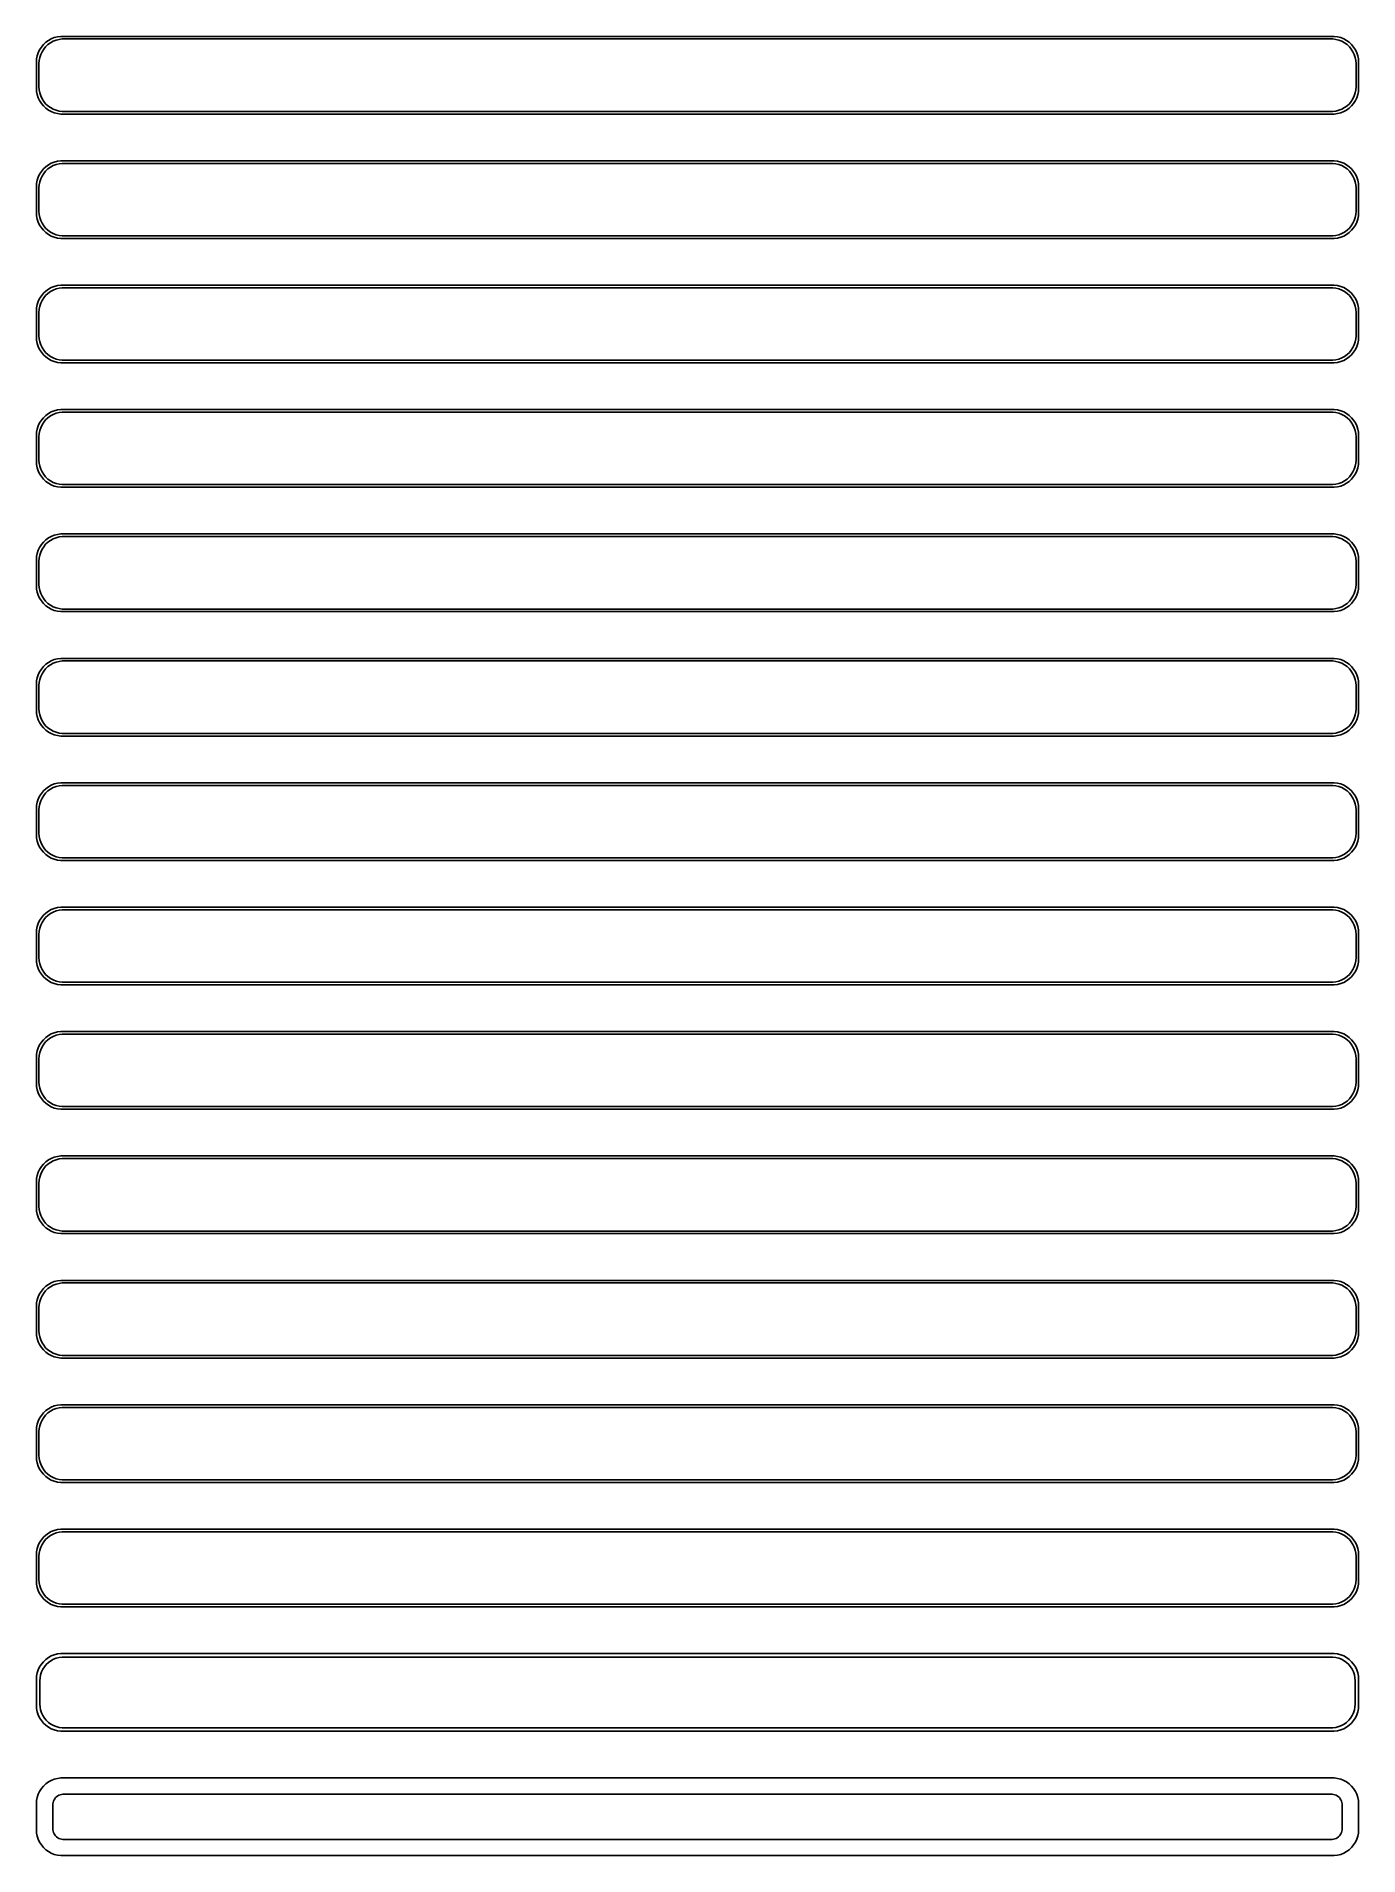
# Model space of a CAD drawing. Header units: metres. Extents: x -128 to 128, y 353 to 703.
import ezdxf

# ---------------------------------------------------------------- set-up
doc = ezdxf.new("R2010")
doc.units = ezdxf.units.M

msp = doc.modelspace()

# ---------------------------------------------------------------- linework, layer by layer
for p, q in [((-125.687, 702.353), (-126.145, 701.923)), ((-125.179, 702.722), (-125.687, 702.353)), ((-125.278, 701.91), (-124.795, 702.261)), ((-124.629, 703.024), (-125.179, 702.722)), ((-124.795, 702.261), (-124.272, 702.548)), ((-124.045, 703.255), (-124.629, 703.024)), ((-124.272, 702.548), (-123.718, 702.768)), ((-123.437, 703.411), (-124.045, 703.255)), ((-123.718, 702.768), (-123.14, 702.916)), ((-122.814, 703.49), (-123.437, 703.411)), ((-123.14, 702.916), (-122.548, 702.991)), ((122.814, 703.49), (-122.814, 703.49)), ((-122.548, 702.991), (122.548, 702.991)), ((122.548, 702.991), (123.14, 702.916)), ((123.437, 703.411), (122.814, 703.49)), ((123.14, 702.916), (123.718, 702.768)), ((124.045, 703.255), (123.437, 703.411)), ((123.718, 702.768), (124.272, 702.548)), ((124.629, 703.024), (124.045, 703.255)), ((124.272, 702.548), (124.795, 702.261)), ((125.179, 702.722), (124.629, 703.024)), ((124.795, 702.261), (125.278, 701.91)), ((125.687, 702.353), (125.179, 702.722)), ((126.145, 701.923), (125.687, 702.353)), ((-127.461, 699.127), (-127.5, 698.5)), ((-127.5, 698.5), (-127.5, 693.5)), ((-127.343, 699.743), (-127.461, 699.127)), ((-127.149, 700.341), (-127.343, 699.743)), ((-126.882, 700.909), (-127.149, 700.341)), ((-127, 698.25), (-126.963, 698.845)), ((-126.963, 698.845), (-126.851, 699.431)), ((-126.545, 701.439), (-126.882, 700.909)), ((-126.851, 699.431), (-126.666, 699.999)), ((-126.666, 699.999), (-126.412, 700.538)), ((-126.145, 701.923), (-126.545, 701.439)), ((-126.412, 700.538), (-126.093, 701.042)), ((-126.093, 701.042), (-125.713, 701.502)), ((-125.713, 701.502), (-125.278, 701.91)), ((125.278, 701.91), (125.713, 701.502)), ((125.713, 701.502), (126.093, 701.042)), ((126.093, 701.042), (126.412, 700.538)), ((126.545, 701.439), (126.145, 701.923)), ((126.412, 700.538), (126.666, 699.999)), ((126.882, 700.909), (126.545, 701.439)), ((126.666, 699.999), (126.851, 699.431)), ((126.851, 699.431), (126.963, 698.845)), ((127.149, 700.341), (126.882, 700.909)), ((126.963, 698.845), (127, 698.25)), ((127.343, 699.743), (127.149, 700.341)), ((127.461, 699.127), (127.343, 699.743)), ((127.5, 698.5), (127.461, 699.127)), ((127.5, 693.5), (127.5, 698.5)), ((-127, 693.75), (-127, 698.25)), ((127, 698.25), (127, 693.75)), ((-127.5, 693.5), (-127.461, 692.873)), ((-127.461, 692.873), (-127.343, 692.257)), ((-127.343, 692.257), (-127.149, 691.659)), ((-127.149, 691.659), (-126.882, 691.091)), ((-126.963, 693.155), (-127, 693.75)), ((-126.851, 692.569), (-126.963, 693.155)), ((-126.666, 692.001), (-126.851, 692.569)), ((-126.412, 691.462), (-126.666, 692.001)), ((-126.093, 690.958), (-126.412, 691.462)), ((126.412, 691.462), (126.093, 690.958)), ((126.666, 692.001), (126.412, 691.462)), ((126.851, 692.569), (126.666, 692.001)), ((126.963, 693.155), (126.851, 692.569)), ((126.882, 691.091), (127.149, 691.659)), ((127, 693.75), (126.963, 693.155)), ((127.149, 691.659), (127.343, 692.257)), ((127.343, 692.257), (127.461, 692.873)), ((127.461, 692.873), (127.5, 693.5)), ((-126.882, 691.091), (-126.545, 690.561)), ((-126.545, 690.561), (-126.145, 690.077)), ((-126.145, 690.077), (-125.687, 689.647)), ((-125.713, 690.498), (-126.093, 690.958)), ((-125.278, 690.09), (-125.713, 690.498)), ((-125.687, 689.647), (-125.179, 689.278)), ((-124.795, 689.739), (-125.278, 690.09)), ((-125.179, 689.278), (-124.629, 688.976)), ((-124.272, 689.452), (-124.795, 689.739)), ((-124.629, 688.976), (-124.045, 688.745)), ((-123.718, 689.232), (-124.272, 689.452)), ((-124.045, 688.745), (-123.437, 688.589)), ((-123.14, 689.084), (-123.718, 689.232)), ((-123.437, 688.589), (-122.814, 688.51)), ((-122.548, 689.009), (-123.14, 689.084)), ((-122.814, 688.51), (122.814, 688.51)), ((122.548, 689.009), (-122.548, 689.009)), ((123.14, 689.084), (122.548, 689.009)), ((122.814, 688.51), (123.437, 688.589)), ((123.718, 689.232), (123.14, 689.084)), ((123.437, 688.589), (124.045, 688.745)), ((124.272, 689.452), (123.718, 689.232)), ((124.045, 688.745), (124.629, 688.976)), ((124.795, 689.739), (124.272, 689.452)), ((124.629, 688.976), (125.179, 689.278)), ((125.278, 690.09), (124.795, 689.739)), ((125.179, 689.278), (125.687, 689.647)), ((125.713, 690.498), (125.278, 690.09)), ((125.687, 689.647), (126.145, 690.077)), ((126.093, 690.958), (125.713, 690.498)), ((126.145, 690.077), (126.545, 690.561)), ((126.545, 690.561), (126.882, 691.091)), ((-126.545, 677.439), (-126.882, 676.909)), ((-126.145, 677.923), (-126.545, 677.439)), ((-125.687, 678.353), (-126.145, 677.923)), ((-126.093, 677.042), (-125.713, 677.502)), ((-125.713, 677.502), (-125.278, 677.91)), ((-125.179, 678.722), (-125.687, 678.353)), ((-125.278, 677.91), (-124.795, 678.261)), ((-124.629, 679.024), (-125.179, 678.722)), ((-124.795, 678.261), (-124.272, 678.548)), ((-124.045, 679.255), (-124.629, 679.024)), ((-124.272, 678.548), (-123.718, 678.768)), ((-123.437, 679.411), (-124.045, 679.255)), ((-123.718, 678.768), (-123.14, 678.916)), ((-122.814, 679.49), (-123.437, 679.411)), ((-123.14, 678.916), (-122.548, 678.991)), ((122.814, 679.49), (-122.814, 679.49)), ((-122.548, 678.991), (122.548, 678.991)), ((122.548, 678.991), (123.14, 678.916)), ((123.437, 679.411), (122.814, 679.49)), ((123.14, 678.916), (123.718, 678.768)), ((124.045, 679.255), (123.437, 679.411)), ((123.718, 678.768), (124.272, 678.548)), ((124.629, 679.024), (124.045, 679.255)), ((124.272, 678.548), (124.795, 678.261)), ((125.179, 678.722), (124.629, 679.024)), ((124.795, 678.261), (125.278, 677.91)), ((125.687, 678.353), (125.179, 678.722)), ((125.278, 677.91), (125.713, 677.502)), ((126.145, 677.923), (125.687, 678.353)), ((125.713, 677.502), (126.093, 677.042)), ((126.545, 677.439), (126.145, 677.923)), ((126.882, 676.909), (126.545, 677.439)), ((-127.461, 675.127), (-127.5, 674.5)), ((-127.5, 674.5), (-127.5, 669.5)), ((-127.343, 675.743), (-127.461, 675.127)), ((-127.149, 676.341), (-127.343, 675.743)), ((-126.882, 676.909), (-127.149, 676.341)), ((-127, 674.25), (-126.963, 674.845)), ((-127, 669.75), (-127, 674.25)), ((-126.963, 674.845), (-126.851, 675.431)), ((-126.851, 675.431), (-126.666, 675.999)), ((-126.666, 675.999), (-126.412, 676.538)), ((-126.412, 676.538), (-126.093, 677.042)), ((126.093, 677.042), (126.412, 676.538)), ((126.412, 676.538), (126.666, 675.999)), ((126.666, 675.999), (126.851, 675.431)), ((126.851, 675.431), (126.963, 674.845)), ((127.149, 676.341), (126.882, 676.909)), ((126.963, 674.845), (127, 674.25)), ((127, 674.25), (127, 669.75)), ((127.343, 675.743), (127.149, 676.341)), ((127.461, 675.127), (127.343, 675.743)), ((127.5, 674.5), (127.461, 675.127)), ((127.5, 669.5), (127.5, 674.5)), ((-127.5, 669.5), (-127.461, 668.873)), ((-127.461, 668.873), (-127.343, 668.257)), ((-127.343, 668.257), (-127.149, 667.659)), ((-127.149, 667.659), (-126.882, 667.091)), ((-126.963, 669.155), (-127, 669.75)), ((-126.851, 668.569), (-126.963, 669.155)), ((-126.882, 667.091), (-126.545, 666.561)), ((-126.666, 668.001), (-126.851, 668.569)), ((-126.412, 667.462), (-126.666, 668.001)), ((-126.093, 666.958), (-126.412, 667.462)), ((-125.713, 666.498), (-126.093, 666.958)), ((126.093, 666.958), (125.713, 666.498)), ((126.412, 667.462), (126.093, 666.958)), ((126.666, 668.001), (126.412, 667.462)), ((126.545, 666.561), (126.882, 667.091)), ((126.851, 668.569), (126.666, 668.001)), ((126.963, 669.155), (126.851, 668.569)), ((126.882, 667.091), (127.149, 667.659)), ((127, 669.75), (126.963, 669.155)), ((127.149, 667.659), (127.343, 668.257)), ((127.343, 668.257), (127.461, 668.873)), ((127.461, 668.873), (127.5, 669.5)), ((-126.545, 666.561), (-126.145, 666.077)), ((-126.145, 666.077), (-125.687, 665.647)), ((-125.278, 666.09), (-125.713, 666.498)), ((-125.687, 665.647), (-125.179, 665.278)), ((-124.795, 665.739), (-125.278, 666.09)), ((-125.179, 665.278), (-124.629, 664.976)), ((-124.272, 665.452), (-124.795, 665.739)), ((-124.629, 664.976), (-124.045, 664.745)), ((-123.718, 665.232), (-124.272, 665.452)), ((-124.045, 664.745), (-123.437, 664.589)), ((-123.14, 665.084), (-123.718, 665.232)), ((-123.437, 664.589), (-122.814, 664.51)), ((-122.548, 665.009), (-123.14, 665.084)), ((-122.814, 664.51), (122.814, 664.51)), ((122.548, 665.009), (-122.548, 665.009)), ((123.14, 665.084), (122.548, 665.009)), ((122.814, 664.51), (123.437, 664.589)), ((123.718, 665.232), (123.14, 665.084)), ((123.437, 664.589), (124.045, 664.745)), ((124.272, 665.452), (123.718, 665.232)), ((124.045, 664.745), (124.629, 664.976)), ((124.795, 665.739), (124.272, 665.452)), ((124.629, 664.976), (125.179, 665.278)), ((125.278, 666.09), (124.795, 665.739)), ((125.179, 665.278), (125.687, 665.647)), ((125.713, 666.498), (125.278, 666.09)), ((125.687, 665.647), (126.145, 666.077)), ((126.145, 666.077), (126.545, 666.561)), ((-126.882, 652.909), (-127.149, 652.341)), ((-126.545, 653.439), (-126.882, 652.909)), ((-126.145, 653.923), (-126.545, 653.439)), ((-126.412, 652.538), (-126.093, 653.042)), ((-125.687, 654.353), (-126.145, 653.923)), ((-126.093, 653.042), (-125.713, 653.502)), ((-125.713, 653.502), (-125.278, 653.91)), ((-125.179, 654.722), (-125.687, 654.353)), ((-125.278, 653.91), (-124.795, 654.261)), ((-124.629, 655.024), (-125.179, 654.722)), ((-124.795, 654.261), (-124.272, 654.548)), ((-124.045, 655.255), (-124.629, 655.024)), ((-124.272, 654.548), (-123.718, 654.768)), ((-123.437, 655.411), (-124.045, 655.255)), ((-123.718, 654.768), (-123.14, 654.916)), ((-122.814, 655.49), (-123.437, 655.411)), ((-123.14, 654.916), (-122.548, 654.991)), ((122.814, 655.49), (-122.814, 655.49)), ((-122.548, 654.991), (122.548, 654.991)), ((122.548, 654.991), (123.14, 654.916)), ((123.437, 655.411), (122.814, 655.49)), ((123.14, 654.916), (123.718, 654.768)), ((124.045, 655.255), (123.437, 655.411)), ((123.718, 654.768), (124.272, 654.548)), ((124.629, 655.024), (124.045, 655.255)), ((124.272, 654.548), (124.795, 654.261)), ((125.179, 654.722), (124.629, 655.024)), ((124.795, 654.261), (125.278, 653.91)), ((125.687, 654.353), (125.179, 654.722)), ((125.278, 653.91), (125.713, 653.502)), ((126.145, 653.923), (125.687, 654.353)), ((125.713, 653.502), (126.093, 653.042)), ((126.093, 653.042), (126.412, 652.538)), ((126.545, 653.439), (126.145, 653.923)), ((126.882, 652.909), (126.545, 653.439)), ((127.149, 652.341), (126.882, 652.909)), ((-127.461, 651.127), (-127.5, 650.5)), ((-127.5, 650.5), (-127.5, 645.5)), ((-127.343, 651.743), (-127.461, 651.127)), ((-127.149, 652.341), (-127.343, 651.743)), ((-127, 650.25), (-126.963, 650.845)), ((-127, 645.75), (-127, 650.25)), ((-126.963, 650.845), (-126.851, 651.431)), ((-126.851, 651.431), (-126.666, 651.999)), ((-126.666, 651.999), (-126.412, 652.538)), ((126.412, 652.538), (126.666, 651.999)), ((126.666, 651.999), (126.851, 651.431)), ((126.851, 651.431), (126.963, 650.845)), ((126.963, 650.845), (127, 650.25)), ((127, 650.25), (127, 645.75)), ((127.343, 651.743), (127.149, 652.341)), ((127.461, 651.127), (127.343, 651.743)), ((127.5, 650.5), (127.461, 651.127)), ((127.5, 645.5), (127.5, 650.5)), ((-127.5, 645.5), (-127.461, 644.873)), ((-127.461, 644.873), (-127.343, 644.257)), ((-127.343, 644.257), (-127.149, 643.659)), ((-127.149, 643.659), (-126.882, 643.091)), ((-126.963, 645.155), (-127, 645.75)), ((-126.851, 644.569), (-126.963, 645.155)), ((-126.882, 643.091), (-126.545, 642.561)), ((-126.666, 644.001), (-126.851, 644.569)), ((-126.412, 643.462), (-126.666, 644.001)), ((-126.545, 642.561), (-126.145, 642.077)), ((-126.093, 642.958), (-126.412, 643.462)), ((-125.713, 642.498), (-126.093, 642.958)), ((-125.278, 642.09), (-125.713, 642.498)), ((125.713, 642.498), (125.278, 642.09)), ((126.093, 642.958), (125.713, 642.498)), ((126.412, 643.462), (126.093, 642.958)), ((126.145, 642.077), (126.545, 642.561)), ((126.666, 644.001), (126.412, 643.462)), ((126.545, 642.561), (126.882, 643.091)), ((126.851, 644.569), (126.666, 644.001)), ((126.963, 645.155), (126.851, 644.569)), ((126.882, 643.091), (127.149, 643.659)), ((127, 645.75), (126.963, 645.155)), ((127.149, 643.659), (127.343, 644.257)), ((127.343, 644.257), (127.461, 644.873)), ((127.461, 644.873), (127.5, 645.5)), ((-126.145, 642.077), (-125.687, 641.647)), ((-125.687, 641.647), (-125.179, 641.278)), ((-124.795, 641.739), (-125.278, 642.09)), ((-125.179, 641.278), (-124.629, 640.976)), ((-124.272, 641.452), (-124.795, 641.739)), ((-124.629, 640.976), (-124.045, 640.745)), ((-123.718, 641.232), (-124.272, 641.452)), ((-124.045, 640.745), (-123.437, 640.589)), ((-123.14, 641.084), (-123.718, 641.232)), ((-123.437, 640.589), (-122.814, 640.51)), ((-122.548, 641.009), (-123.14, 641.084)), ((-122.814, 640.51), (122.814, 640.51)), ((122.548, 641.009), (-122.548, 641.009)), ((123.14, 641.084), (122.548, 641.009)), ((122.814, 640.51), (123.437, 640.589)), ((123.718, 641.232), (123.14, 641.084)), ((123.437, 640.589), (124.045, 640.745)), ((124.272, 641.452), (123.718, 641.232)), ((124.045, 640.745), (124.629, 640.976)), ((124.795, 641.739), (124.272, 641.452)), ((124.629, 640.976), (125.179, 641.278)), ((125.278, 642.09), (124.795, 641.739)), ((125.179, 641.278), (125.687, 641.647)), ((125.687, 641.647), (126.145, 642.077)), ((-127.149, 628.341), (-127.343, 627.743)), ((-126.882, 628.909), (-127.149, 628.341)), ((-126.545, 629.439), (-126.882, 628.909)), ((-126.666, 627.999), (-126.412, 628.538)), ((-126.145, 629.923), (-126.545, 629.439)), ((-126.412, 628.538), (-126.093, 629.042)), ((-125.687, 630.353), (-126.145, 629.923)), ((-126.093, 629.042), (-125.713, 629.502)), ((-125.713, 629.502), (-125.278, 629.91)), ((-125.179, 630.722), (-125.687, 630.353)), ((-125.278, 629.91), (-124.795, 630.261)), ((-124.629, 631.024), (-125.179, 630.722)), ((-124.795, 630.261), (-124.272, 630.548)), ((-124.045, 631.255), (-124.629, 631.024)), ((-124.272, 630.548), (-123.718, 630.768)), ((-123.437, 631.411), (-124.045, 631.255)), ((-123.718, 630.768), (-123.14, 630.916)), ((-122.814, 631.49), (-123.437, 631.411)), ((-123.14, 630.916), (-122.548, 630.991)), ((122.814, 631.49), (-122.814, 631.49)), ((-122.548, 630.991), (122.548, 630.991)), ((122.548, 630.991), (123.14, 630.916)), ((123.437, 631.411), (122.814, 631.49)), ((123.14, 630.916), (123.718, 630.768)), ((124.045, 631.255), (123.437, 631.411)), ((123.718, 630.768), (124.272, 630.548)), ((124.629, 631.024), (124.045, 631.255)), ((124.272, 630.548), (124.795, 630.261)), ((125.179, 630.722), (124.629, 631.024)), ((124.795, 630.261), (125.278, 629.91)), ((125.687, 630.353), (125.179, 630.722)), ((125.278, 629.91), (125.713, 629.502)), ((126.145, 629.923), (125.687, 630.353)), ((125.713, 629.502), (126.093, 629.042)), ((126.093, 629.042), (126.412, 628.538)), ((126.545, 629.439), (126.145, 629.923)), ((126.412, 628.538), (126.666, 627.999)), ((126.882, 628.909), (126.545, 629.439)), ((127.149, 628.341), (126.882, 628.909)), ((127.343, 627.743), (127.149, 628.341)), ((-127.461, 627.127), (-127.5, 626.5)), ((-127.5, 626.5), (-127.5, 621.5)), ((-127.343, 627.743), (-127.461, 627.127)), ((-127, 626.25), (-126.963, 626.845)), ((-127, 621.75), (-127, 626.25)), ((-126.963, 626.845), (-126.851, 627.431)), ((-126.851, 627.431), (-126.666, 627.999)), ((126.666, 627.999), (126.851, 627.431)), ((126.851, 627.431), (126.963, 626.845)), ((126.963, 626.845), (127, 626.25)), ((127, 626.25), (127, 621.75)), ((127.461, 627.127), (127.343, 627.743)), ((127.5, 626.5), (127.461, 627.127)), ((127.5, 621.5), (127.5, 626.5)), ((-127.5, 621.5), (-127.461, 620.873)), ((-126.963, 621.155), (-127, 621.75)), ((127, 621.75), (126.963, 621.155)), ((127.461, 620.873), (127.5, 621.5)), ((-127.461, 620.873), (-127.343, 620.257)), ((-127.343, 620.257), (-127.149, 619.659)), ((-127.149, 619.659), (-126.882, 619.091)), ((-126.851, 620.569), (-126.963, 621.155)), ((-126.882, 619.091), (-126.545, 618.561)), ((-126.666, 620.001), (-126.851, 620.569)), ((-126.412, 619.462), (-126.666, 620.001)), ((-126.545, 618.561), (-126.145, 618.077)), ((-126.093, 618.958), (-126.412, 619.462)), ((-126.145, 618.077), (-125.687, 617.647)), ((-125.713, 618.498), (-126.093, 618.958)), ((-125.278, 618.09), (-125.713, 618.498)), ((-124.795, 617.739), (-125.278, 618.09)), ((-124.272, 617.452), (-124.795, 617.739)), ((124.795, 617.739), (124.272, 617.452)), ((125.278, 618.09), (124.795, 617.739)), ((125.713, 618.498), (125.278, 618.09)), ((125.687, 617.647), (126.145, 618.077)), ((126.093, 618.958), (125.713, 618.498)), ((126.412, 619.462), (126.093, 618.958)), ((126.145, 618.077), (126.545, 618.561)), ((126.666, 620.001), (126.412, 619.462)), ((126.545, 618.561), (126.882, 619.091)), ((126.851, 620.569), (126.666, 620.001)), ((126.963, 621.155), (126.851, 620.569)), ((126.882, 619.091), (127.149, 619.659)), ((127.149, 619.659), (127.343, 620.257)), ((127.343, 620.257), (127.461, 620.873)), ((-125.687, 617.647), (-125.179, 617.278)), ((-125.179, 617.278), (-124.629, 616.976)), ((-124.629, 616.976), (-124.045, 616.745)), ((-123.718, 617.232), (-124.272, 617.452)), ((-124.045, 616.745), (-123.437, 616.589)), ((-123.14, 617.084), (-123.718, 617.232)), ((-123.437, 616.589), (-122.814, 616.51)), ((-122.548, 617.009), (-123.14, 617.084)), ((-122.814, 616.51), (122.814, 616.51)), ((122.548, 617.009), (-122.548, 617.009)), ((123.14, 617.084), (122.548, 617.009)), ((122.814, 616.51), (123.437, 616.589)), ((123.718, 617.232), (123.14, 617.084)), ((123.437, 616.589), (124.045, 616.745)), ((124.272, 617.452), (123.718, 617.232)), ((124.045, 616.745), (124.629, 616.976)), ((124.629, 616.976), (125.179, 617.278)), ((125.179, 617.278), (125.687, 617.647)), ((-124.045, 607.255), (-124.629, 607.024)), ((-123.437, 607.411), (-124.045, 607.255)), ((-122.814, 607.49), (-123.437, 607.411)), ((122.814, 607.49), (-122.814, 607.49)), ((123.437, 607.411), (122.814, 607.49)), ((124.045, 607.255), (123.437, 607.411)), ((124.629, 607.024), (124.045, 607.255)), ((-127.343, 603.743), (-127.461, 603.127)), ((-127.149, 604.341), (-127.343, 603.743)), ((-126.882, 604.909), (-127.149, 604.341)), ((-126.545, 605.439), (-126.882, 604.909)), ((-126.851, 603.431), (-126.666, 603.999)), ((-126.666, 603.999), (-126.412, 604.538)), ((-126.145, 605.923), (-126.545, 605.439)), ((-126.412, 604.538), (-126.093, 605.042)), ((-125.687, 606.353), (-126.145, 605.923)), ((-126.093, 605.042), (-125.713, 605.502)), ((-125.713, 605.502), (-125.278, 605.91)), ((-125.179, 606.722), (-125.687, 606.353)), ((-125.278, 605.91), (-124.795, 606.261)), ((-124.629, 607.024), (-125.179, 606.722)), ((-124.795, 606.261), (-124.272, 606.548)), ((-124.272, 606.548), (-123.718, 606.768)), ((-123.718, 606.768), (-123.14, 606.916)), ((-123.14, 606.916), (-122.548, 606.991)), ((-122.548, 606.991), (122.548, 606.991)), ((122.548, 606.991), (123.14, 606.916)), ((123.14, 606.916), (123.718, 606.768)), ((123.718, 606.768), (124.272, 606.548)), ((124.272, 606.548), (124.795, 606.261)), ((125.179, 606.722), (124.629, 607.024)), ((124.795, 606.261), (125.278, 605.91)), ((125.687, 606.353), (125.179, 606.722)), ((125.278, 605.91), (125.713, 605.502)), ((126.145, 605.923), (125.687, 606.353)), ((125.713, 605.502), (126.093, 605.042)), ((126.093, 605.042), (126.412, 604.538)), ((126.545, 605.439), (126.145, 605.923)), ((126.412, 604.538), (126.666, 603.999)), ((126.882, 604.909), (126.545, 605.439)), ((126.666, 603.999), (126.851, 603.431)), ((127.149, 604.341), (126.882, 604.909)), ((127.343, 603.743), (127.149, 604.341)), ((127.461, 603.127), (127.343, 603.743)), ((-127.461, 603.127), (-127.5, 602.5)), ((-127.5, 602.5), (-127.5, 597.5)), ((-127, 602.25), (-126.963, 602.845)), ((-127, 597.75), (-127, 602.25)), ((-126.963, 602.845), (-126.851, 603.431)), ((126.851, 603.431), (126.963, 602.845)), ((126.963, 602.845), (127, 602.25)), ((127, 602.25), (127, 597.75)), ((127.5, 602.5), (127.461, 603.127)), ((127.5, 597.5), (127.5, 602.5)), ((-127.5, 597.5), (-127.461, 596.873)), ((-127.461, 596.873), (-127.343, 596.257)), ((-126.963, 597.155), (-127, 597.75)), ((-126.851, 596.569), (-126.963, 597.155)), ((126.963, 597.155), (126.851, 596.569)), ((127, 597.75), (126.963, 597.155)), ((127.343, 596.257), (127.461, 596.873)), ((127.461, 596.873), (127.5, 597.5)), ((-127.343, 596.257), (-127.149, 595.659)), ((-127.149, 595.659), (-126.882, 595.091)), ((-126.882, 595.091), (-126.545, 594.561)), ((-126.666, 596.001), (-126.851, 596.569)), ((-126.412, 595.462), (-126.666, 596.001)), ((-126.545, 594.561), (-126.145, 594.077)), ((-126.093, 594.958), (-126.412, 595.462)), ((-126.145, 594.077), (-125.687, 593.647)), ((-125.713, 594.498), (-126.093, 594.958)), ((-125.278, 594.09), (-125.713, 594.498)), ((-125.687, 593.647), (-125.179, 593.278)), ((-124.795, 593.739), (-125.278, 594.09)), ((-125.179, 593.278), (-124.629, 592.976)), ((-124.272, 593.452), (-124.795, 593.739)), ((-123.718, 593.232), (-124.272, 593.452)), ((-123.14, 593.084), (-123.718, 593.232)), ((123.718, 593.232), (123.14, 593.084)), ((124.272, 593.452), (123.718, 593.232)), ((124.795, 593.739), (124.272, 593.452)), ((124.629, 592.976), (125.179, 593.278)), ((125.278, 594.09), (124.795, 593.739)), ((125.179, 593.278), (125.687, 593.647)), ((125.713, 594.498), (125.278, 594.09)), ((125.687, 593.647), (126.145, 594.077)), ((126.093, 594.958), (125.713, 594.498)), ((126.412, 595.462), (126.093, 594.958)), ((126.145, 594.077), (126.545, 594.561)), ((126.666, 596.001), (126.412, 595.462)), ((126.545, 594.561), (126.882, 595.091)), ((126.851, 596.569), (126.666, 596.001)), ((126.882, 595.091), (127.149, 595.659)), ((127.149, 595.659), (127.343, 596.257)), ((-124.629, 592.976), (-124.045, 592.745)), ((-124.045, 592.745), (-123.437, 592.589)), ((-123.437, 592.589), (-122.814, 592.51)), ((-122.548, 593.009), (-123.14, 593.084)), ((-122.814, 592.51), (122.814, 592.51)), ((122.548, 593.009), (-122.548, 593.009)), ((123.14, 593.084), (122.548, 593.009)), ((122.814, 592.51), (123.437, 592.589)), ((123.437, 592.589), (124.045, 592.745)), ((124.045, 592.745), (124.629, 592.976)), ((-125.179, 582.722), (-125.687, 582.353)), ((-124.629, 583.024), (-125.179, 582.722)), ((-124.045, 583.255), (-124.629, 583.024)), ((-124.272, 582.548), (-123.718, 582.768)), ((-123.437, 583.411), (-124.045, 583.255)), ((-123.718, 582.768), (-123.14, 582.916)), ((-122.814, 583.49), (-123.437, 583.411)), ((-123.14, 582.916), (-122.548, 582.991)), ((122.814, 583.49), (-122.814, 583.49)), ((-122.548, 582.991), (122.548, 582.991)), ((122.548, 582.991), (123.14, 582.916)), ((123.437, 583.411), (122.814, 583.49)), ((123.14, 582.916), (123.718, 582.768)), ((124.045, 583.255), (123.437, 583.411)), ((123.718, 582.768), (124.272, 582.548)), ((124.629, 583.024), (124.045, 583.255)), ((125.179, 582.722), (124.629, 583.024)), ((125.687, 582.353), (125.179, 582.722)), ((-127.461, 579.127), (-127.5, 578.5)), ((-127.343, 579.743), (-127.461, 579.127)), ((-127.149, 580.341), (-127.343, 579.743)), ((-126.882, 580.909), (-127.149, 580.341)), ((-126.963, 578.845), (-126.851, 579.431)), ((-126.545, 581.439), (-126.882, 580.909)), ((-126.851, 579.431), (-126.666, 579.999)), ((-126.666, 579.999), (-126.412, 580.538)), ((-126.145, 581.923), (-126.545, 581.439)), ((-126.412, 580.538), (-126.093, 581.042)), ((-125.687, 582.353), (-126.145, 581.923)), ((-126.093, 581.042), (-125.713, 581.502)), ((-125.713, 581.502), (-125.278, 581.91)), ((-125.278, 581.91), (-124.795, 582.261)), ((-124.795, 582.261), (-124.272, 582.548)), ((124.272, 582.548), (124.795, 582.261)), ((124.795, 582.261), (125.278, 581.91)), ((125.278, 581.91), (125.713, 581.502)), ((126.145, 581.923), (125.687, 582.353)), ((125.713, 581.502), (126.093, 581.042)), ((126.093, 581.042), (126.412, 580.538)), ((126.545, 581.439), (126.145, 581.923)), ((126.412, 580.538), (126.666, 579.999)), ((126.882, 580.909), (126.545, 581.439)), ((126.666, 579.999), (126.851, 579.431)), ((126.851, 579.431), (126.963, 578.845)), ((127.149, 580.341), (126.882, 580.909)), ((127.343, 579.743), (127.149, 580.341)), ((127.461, 579.127), (127.343, 579.743)), ((127.5, 578.5), (127.461, 579.127)), ((-127.5, 578.5), (-127.5, 573.5)), ((-127, 578.25), (-126.963, 578.845)), ((-127, 573.75), (-127, 578.25)), ((126.963, 578.845), (127, 578.25)), ((127, 578.25), (127, 573.75)), ((127.5, 573.5), (127.5, 578.5)), ((-127.5, 573.5), (-127.461, 572.873)), ((-127.461, 572.873), (-127.343, 572.257)), ((-127.343, 572.257), (-127.149, 571.659)), ((-126.963, 573.155), (-127, 573.75)), ((-126.851, 572.569), (-126.963, 573.155)), ((-126.666, 572.001), (-126.851, 572.569)), ((126.851, 572.569), (126.666, 572.001)), ((126.963, 573.155), (126.851, 572.569)), ((127, 573.75), (126.963, 573.155)), ((127.149, 571.659), (127.343, 572.257)), ((127.343, 572.257), (127.461, 572.873)), ((127.461, 572.873), (127.5, 573.5)), ((-127.149, 571.659), (-126.882, 571.091)), ((-126.882, 571.091), (-126.545, 570.561)), ((-126.412, 571.462), (-126.666, 572.001)), ((-126.545, 570.561), (-126.145, 570.077)), ((-126.093, 570.958), (-126.412, 571.462)), ((-126.145, 570.077), (-125.687, 569.647)), ((-125.713, 570.498), (-126.093, 570.958)), ((-125.278, 570.09), (-125.713, 570.498)), ((-125.687, 569.647), (-125.179, 569.278)), ((-124.795, 569.739), (-125.278, 570.09)), ((-125.179, 569.278), (-124.629, 568.976)), ((-124.272, 569.452), (-124.795, 569.739)), ((-124.629, 568.976), (-124.045, 568.745)), ((-123.718, 569.232), (-124.272, 569.452)), ((-124.045, 568.745), (-123.437, 568.589)), ((-123.14, 569.084), (-123.718, 569.232)), ((-123.437, 568.589), (-122.814, 568.51)), ((-122.548, 569.009), (-123.14, 569.084)), ((122.548, 569.009), (-122.548, 569.009)), ((123.14, 569.084), (122.548, 569.009)), ((122.814, 568.51), (123.437, 568.589)), ((123.718, 569.232), (123.14, 569.084)), ((123.437, 568.589), (124.045, 568.745)), ((124.272, 569.452), (123.718, 569.232)), ((124.045, 568.745), (124.629, 568.976)), ((124.795, 569.739), (124.272, 569.452)), ((124.629, 568.976), (125.179, 569.278)), ((125.278, 570.09), (124.795, 569.739)), ((125.179, 569.278), (125.687, 569.647)), ((125.713, 570.498), (125.278, 570.09)), ((125.687, 569.647), (126.145, 570.077)), ((126.093, 570.958), (125.713, 570.498)), ((126.412, 571.462), (126.093, 570.958)), ((126.145, 570.077), (126.545, 570.561)), ((126.666, 572.001), (126.412, 571.462)), ((126.545, 570.561), (126.882, 571.091)), ((126.882, 571.091), (127.149, 571.659)), ((-122.814, 568.51), (122.814, 568.51)), ((-125.687, 558.353), (-126.145, 557.923)), ((-125.179, 558.722), (-125.687, 558.353)), ((-125.278, 557.91), (-124.795, 558.261)), ((-124.629, 559.024), (-125.179, 558.722)), ((-124.795, 558.261), (-124.272, 558.548)), ((-124.045, 559.255), (-124.629, 559.024)), ((-124.272, 558.548), (-123.718, 558.768)), ((-123.437, 559.411), (-124.045, 559.255)), ((-123.718, 558.768), (-123.14, 558.916)), ((-122.814, 559.49), (-123.437, 559.411)), ((-123.14, 558.916), (-122.548, 558.991)), ((122.814, 559.49), (-122.814, 559.49)), ((-122.548, 558.991), (122.548, 558.991)), ((122.548, 558.991), (123.14, 558.916)), ((123.437, 559.411), (122.814, 559.49)), ((123.14, 558.916), (123.718, 558.768)), ((124.045, 559.255), (123.437, 559.411)), ((123.718, 558.768), (124.272, 558.548)), ((124.629, 559.024), (124.045, 559.255)), ((124.272, 558.548), (124.795, 558.261)), ((125.179, 558.722), (124.629, 559.024)), ((124.795, 558.261), (125.278, 557.91)), ((125.687, 558.353), (125.179, 558.722)), ((126.145, 557.923), (125.687, 558.353)), ((-127.461, 555.127), (-127.5, 554.5)), ((-127.343, 555.743), (-127.461, 555.127)), ((-127.149, 556.341), (-127.343, 555.743)), ((-126.882, 556.909), (-127.149, 556.341)), ((-127, 554.25), (-126.963, 554.845)), ((-126.963, 554.845), (-126.851, 555.431)), ((-126.545, 557.439), (-126.882, 556.909)), ((-126.851, 555.431), (-126.666, 555.999)), ((-126.666, 555.999), (-126.412, 556.538)), ((-126.145, 557.923), (-126.545, 557.439)), ((-126.412, 556.538), (-126.093, 557.042)), ((-126.093, 557.042), (-125.713, 557.502)), ((-125.713, 557.502), (-125.278, 557.91)), ((125.278, 557.91), (125.713, 557.502)), ((125.713, 557.502), (126.093, 557.042)), ((126.093, 557.042), (126.412, 556.538)), ((126.545, 557.439), (126.145, 557.923)), ((126.412, 556.538), (126.666, 555.999)), ((126.882, 556.909), (126.545, 557.439)), ((126.666, 555.999), (126.851, 555.431)), ((126.851, 555.431), (126.963, 554.845)), ((127.149, 556.341), (126.882, 556.909)), ((126.963, 554.845), (127, 554.25)), ((127.343, 555.743), (127.149, 556.341)), ((127.461, 555.127), (127.343, 555.743)), ((127.5, 554.5), (127.461, 555.127)), ((-127.5, 554.5), (-127.5, 549.5)), ((-127, 549.75), (-127, 554.25)), ((127, 554.25), (127, 549.75)), ((127.5, 549.5), (127.5, 554.5)), ((-127.5, 549.5), (-127.461, 548.873)), ((-127.461, 548.873), (-127.343, 548.257)), ((-127.343, 548.257), (-127.149, 547.659)), ((-127.149, 547.659), (-126.882, 547.091)), ((-126.963, 549.155), (-127, 549.75)), ((-126.851, 548.569), (-126.963, 549.155)), ((-126.666, 548.001), (-126.851, 548.569)), ((-126.412, 547.462), (-126.666, 548.001)), ((126.666, 548.001), (126.412, 547.462)), ((126.851, 548.569), (126.666, 548.001)), ((126.963, 549.155), (126.851, 548.569)), ((126.882, 547.091), (127.149, 547.659)), ((127, 549.75), (126.963, 549.155)), ((127.149, 547.659), (127.343, 548.257)), ((127.343, 548.257), (127.461, 548.873)), ((127.461, 548.873), (127.5, 549.5)), ((-126.882, 547.091), (-126.545, 546.561)), ((-126.545, 546.561), (-126.145, 546.077)), ((-126.093, 546.958), (-126.412, 547.462)), ((-126.145, 546.077), (-125.687, 545.647)), ((-125.713, 546.498), (-126.093, 546.958)), ((-125.278, 546.09), (-125.713, 546.498)), ((-125.687, 545.647), (-125.179, 545.278)), ((-124.795, 545.739), (-125.278, 546.09)), ((-125.179, 545.278), (-124.629, 544.976)), ((-124.272, 545.452), (-124.795, 545.739)), ((-124.629, 544.976), (-124.045, 544.745)), ((-123.718, 545.232), (-124.272, 545.452)), ((-124.045, 544.745), (-123.437, 544.589)), ((-123.14, 545.084), (-123.718, 545.232)), ((-123.437, 544.589), (-122.814, 544.51)), ((-122.548, 545.009), (-123.14, 545.084)), ((-122.814, 544.51), (122.814, 544.51)), ((122.548, 545.009), (-122.548, 545.009)), ((123.14, 545.084), (122.548, 545.009)), ((122.814, 544.51), (123.437, 544.589)), ((123.718, 545.232), (123.14, 545.084)), ((123.437, 544.589), (124.045, 544.745)), ((124.272, 545.452), (123.718, 545.232)), ((124.045, 544.745), (124.629, 544.976)), ((124.795, 545.739), (124.272, 545.452)), ((124.629, 544.976), (125.179, 545.278)), ((125.278, 546.09), (124.795, 545.739)), ((125.179, 545.278), (125.687, 545.647)), ((125.713, 546.498), (125.278, 546.09)), ((125.687, 545.647), (126.145, 546.077)), ((126.093, 546.958), (125.713, 546.498)), ((126.412, 547.462), (126.093, 546.958)), ((126.145, 546.077), (126.545, 546.561)), ((126.545, 546.561), (126.882, 547.091)), ((-126.145, 533.923), (-126.545, 533.439)), ((-125.687, 534.353), (-126.145, 533.923)), ((-126.093, 533.042), (-125.713, 533.502)), ((-125.713, 533.502), (-125.278, 533.91)), ((-125.179, 534.722), (-125.687, 534.353)), ((-125.278, 533.91), (-124.795, 534.261)), ((-124.629, 535.024), (-125.179, 534.722)), ((-124.795, 534.261), (-124.272, 534.548)), ((-124.045, 535.255), (-124.629, 535.024)), ((-124.272, 534.548), (-123.718, 534.768)), ((-123.437, 535.411), (-124.045, 535.255)), ((-123.718, 534.768), (-123.14, 534.916)), ((-122.814, 535.49), (-123.437, 535.411)), ((-123.14, 534.916), (-122.548, 534.991)), ((122.814, 535.49), (-122.814, 535.49)), ((-122.548, 534.991), (122.548, 534.991)), ((122.548, 534.991), (123.14, 534.916)), ((123.437, 535.411), (122.814, 535.49)), ((123.14, 534.916), (123.718, 534.768)), ((124.045, 535.255), (123.437, 535.411)), ((123.718, 534.768), (124.272, 534.548)), ((124.629, 535.024), (124.045, 535.255)), ((124.272, 534.548), (124.795, 534.261)), ((125.179, 534.722), (124.629, 535.024)), ((124.795, 534.261), (125.278, 533.91)), ((125.687, 534.353), (125.179, 534.722)), ((125.278, 533.91), (125.713, 533.502)), ((126.145, 533.923), (125.687, 534.353)), ((125.713, 533.502), (126.093, 533.042)), ((126.545, 533.439), (126.145, 533.923)), ((-127.461, 531.127), (-127.5, 530.5)), ((-127.5, 530.5), (-127.5, 525.5)), ((-127.343, 531.743), (-127.461, 531.127)), ((-127.149, 532.341), (-127.343, 531.743)), ((-126.882, 532.909), (-127.149, 532.341)), ((-127, 530.25), (-126.963, 530.845)), ((-127, 525.75), (-127, 530.25)), ((-126.963, 530.845), (-126.851, 531.431)), ((-126.545, 533.439), (-126.882, 532.909)), ((-126.851, 531.431), (-126.666, 531.999)), ((-126.666, 531.999), (-126.412, 532.538)), ((-126.412, 532.538), (-126.093, 533.042)), ((126.093, 533.042), (126.412, 532.538)), ((126.412, 532.538), (126.666, 531.999)), ((126.882, 532.909), (126.545, 533.439)), ((126.666, 531.999), (126.851, 531.431)), ((126.851, 531.431), (126.963, 530.845)), ((127.149, 532.341), (126.882, 532.909)), ((126.963, 530.845), (127, 530.25)), ((127, 530.25), (127, 525.75)), ((127.343, 531.743), (127.149, 532.341)), ((127.461, 531.127), (127.343, 531.743)), ((127.5, 530.5), (127.461, 531.127)), ((127.5, 525.5), (127.5, 530.5)), ((-127.5, 525.5), (-127.461, 524.873)), ((-127.461, 524.873), (-127.343, 524.257)), ((-127.343, 524.257), (-127.149, 523.659)), ((-127.149, 523.659), (-126.882, 523.091)), ((-126.963, 525.155), (-127, 525.75)), ((-126.851, 524.569), (-126.963, 525.155)), ((-126.882, 523.091), (-126.545, 522.561)), ((-126.666, 524.001), (-126.851, 524.569)), ((-126.412, 523.462), (-126.666, 524.001)), ((-126.093, 522.958), (-126.412, 523.462)), ((126.412, 523.462), (126.093, 522.958)), ((126.666, 524.001), (126.412, 523.462)), ((126.545, 522.561), (126.882, 523.091)), ((126.851, 524.569), (126.666, 524.001)), ((126.963, 525.155), (126.851, 524.569)), ((126.882, 523.091), (127.149, 523.659)), ((127, 525.75), (126.963, 525.155)), ((127.149, 523.659), (127.343, 524.257)), ((127.343, 524.257), (127.461, 524.873)), ((127.461, 524.873), (127.5, 525.5)), ((-126.545, 522.561), (-126.145, 522.077)), ((-126.145, 522.077), (-125.687, 521.647)), ((-125.713, 522.498), (-126.093, 522.958)), ((-125.278, 522.09), (-125.713, 522.498)), ((-125.687, 521.647), (-125.179, 521.278)), ((-124.795, 521.739), (-125.278, 522.09)), ((-125.179, 521.278), (-124.629, 520.976)), ((-124.272, 521.452), (-124.795, 521.739)), ((-124.629, 520.976), (-124.045, 520.745)), ((-123.718, 521.232), (-124.272, 521.452)), ((-124.045, 520.745), (-123.437, 520.589)), ((-123.14, 521.084), (-123.718, 521.232)), ((-123.437, 520.589), (-122.814, 520.51)), ((-122.548, 521.009), (-123.14, 521.084)), ((-122.814, 520.51), (122.814, 520.51)), ((122.548, 521.009), (-122.548, 521.009)), ((123.14, 521.084), (122.548, 521.009)), ((122.814, 520.51), (123.437, 520.589)), ((123.718, 521.232), (123.14, 521.084)), ((123.437, 520.589), (124.045, 520.745)), ((124.272, 521.452), (123.718, 521.232)), ((124.045, 520.745), (124.629, 520.976)), ((124.795, 521.739), (124.272, 521.452)), ((124.629, 520.976), (125.179, 521.278)), ((125.278, 522.09), (124.795, 521.739)), ((125.179, 521.278), (125.687, 521.647)), ((125.713, 522.498), (125.278, 522.09)), ((125.687, 521.647), (126.145, 522.077)), ((126.093, 522.958), (125.713, 522.498)), ((126.145, 522.077), (126.545, 522.561)), ((-126.545, 509.439), (-126.882, 508.909)), ((-126.145, 509.923), (-126.545, 509.439)), ((-126.412, 508.538), (-126.093, 509.042)), ((-125.687, 510.353), (-126.145, 509.923)), ((-126.093, 509.042), (-125.713, 509.502)), ((-125.713, 509.502), (-125.278, 509.91)), ((-125.179, 510.722), (-125.687, 510.353)), ((-125.278, 509.91), (-124.795, 510.261)), ((-124.629, 511.024), (-125.179, 510.722)), ((-124.795, 510.261), (-124.272, 510.548)), ((-124.045, 511.255), (-124.629, 511.024)), ((-124.272, 510.548), (-123.718, 510.768)), ((-123.437, 511.411), (-124.045, 511.255)), ((-123.718, 510.768), (-123.14, 510.916)), ((-122.814, 511.49), (-123.437, 511.411)), ((-123.14, 510.916), (-122.548, 510.991)), ((122.814, 511.49), (-122.814, 511.49)), ((-122.548, 510.991), (122.548, 510.991)), ((122.548, 510.991), (123.14, 510.916)), ((123.437, 511.411), (122.814, 511.49)), ((123.14, 510.916), (123.718, 510.768)), ((124.045, 511.255), (123.437, 511.411)), ((123.718, 510.768), (124.272, 510.548)), ((124.629, 511.024), (124.045, 511.255)), ((124.272, 510.548), (124.795, 510.261)), ((125.179, 510.722), (124.629, 511.024)), ((124.795, 510.261), (125.278, 509.91)), ((125.687, 510.353), (125.179, 510.722)), ((125.278, 509.91), (125.713, 509.502)), ((126.145, 509.923), (125.687, 510.353)), ((125.713, 509.502), (126.093, 509.042)), ((126.093, 509.042), (126.412, 508.538)), ((126.545, 509.439), (126.145, 509.923)), ((126.882, 508.909), (126.545, 509.439)), ((-127.461, 507.127), (-127.5, 506.5)), ((-127.5, 506.5), (-127.5, 501.5)), ((-127.343, 507.743), (-127.461, 507.127)), ((-127.149, 508.341), (-127.343, 507.743)), ((-126.882, 508.909), (-127.149, 508.341)), ((-127, 506.25), (-126.963, 506.845)), ((-127, 501.75), (-127, 506.25)), ((-126.963, 506.845), (-126.851, 507.431)), ((-126.851, 507.431), (-126.666, 507.999)), ((-126.666, 507.999), (-126.412, 508.538)), ((126.412, 508.538), (126.666, 507.999)), ((126.666, 507.999), (126.851, 507.431)), ((126.851, 507.431), (126.963, 506.845)), ((127.149, 508.341), (126.882, 508.909)), ((126.963, 506.845), (127, 506.25)), ((127, 506.25), (127, 501.75)), ((127.343, 507.743), (127.149, 508.341)), ((127.461, 507.127), (127.343, 507.743)), ((127.5, 506.5), (127.461, 507.127)), ((127.5, 501.5), (127.5, 506.5)), ((-127.5, 501.5), (-127.461, 500.873)), ((-127.461, 500.873), (-127.343, 500.257)), ((-127.343, 500.257), (-127.149, 499.659)), ((-127.149, 499.659), (-126.882, 499.091)), ((-126.963, 501.155), (-127, 501.75)), ((-126.851, 500.569), (-126.963, 501.155)), ((-126.882, 499.091), (-126.545, 498.561)), ((-126.666, 500.001), (-126.851, 500.569)), ((-126.412, 499.462), (-126.666, 500.001)), ((-126.545, 498.561), (-126.145, 498.077)), ((-126.093, 498.958), (-126.412, 499.462)), ((-125.713, 498.498), (-126.093, 498.958)), ((-125.278, 498.09), (-125.713, 498.498)), ((125.713, 498.498), (125.278, 498.09)), ((126.093, 498.958), (125.713, 498.498)), ((126.412, 499.462), (126.093, 498.958)), ((126.145, 498.077), (126.545, 498.561)), ((126.666, 500.001), (126.412, 499.462)), ((126.545, 498.561), (126.882, 499.091)), ((126.851, 500.569), (126.666, 500.001)), ((126.963, 501.155), (126.851, 500.569)), ((126.882, 499.091), (127.149, 499.659)), ((127, 501.75), (126.963, 501.155)), ((127.149, 499.659), (127.343, 500.257)), ((127.343, 500.257), (127.461, 500.873)), ((127.461, 500.873), (127.5, 501.5)), ((-126.145, 498.077), (-125.687, 497.647)), ((-125.687, 497.647), (-125.179, 497.278)), ((-124.795, 497.739), (-125.278, 498.09)), ((-125.179, 497.278), (-124.629, 496.976)), ((-124.272, 497.452), (-124.795, 497.739)), ((-124.629, 496.976), (-124.045, 496.745)), ((-123.718, 497.232), (-124.272, 497.452)), ((-124.045, 496.745), (-123.437, 496.589)), ((-123.14, 497.084), (-123.718, 497.232)), ((-123.437, 496.589), (-122.814, 496.51)), ((-122.548, 497.009), (-123.14, 497.084)), ((-122.814, 496.51), (122.814, 496.51)), ((122.548, 497.009), (-122.548, 497.009)), ((123.14, 497.084), (122.548, 497.009)), ((122.814, 496.51), (123.437, 496.589)), ((123.718, 497.232), (123.14, 497.084)), ((123.437, 496.589), (124.045, 496.745)), ((124.272, 497.452), (123.718, 497.232)), ((124.045, 496.745), (124.629, 496.976)), ((124.795, 497.739), (124.272, 497.452)), ((124.629, 496.976), (125.179, 497.278)), ((125.278, 498.09), (124.795, 497.739)), ((125.179, 497.278), (125.687, 497.647)), ((125.687, 497.647), (126.145, 498.077)), ((-126.882, 484.909), (-127.149, 484.341)), ((-126.545, 485.439), (-126.882, 484.909)), ((-126.666, 483.999), (-126.412, 484.538)), ((-126.145, 485.923), (-126.545, 485.439)), ((-126.412, 484.538), (-126.093, 485.042)), ((-125.687, 486.353), (-126.145, 485.923)), ((-126.093, 485.042), (-125.713, 485.502)), ((-125.713, 485.502), (-125.278, 485.91)), ((-125.179, 486.722), (-125.687, 486.353)), ((-125.278, 485.91), (-124.795, 486.261)), ((-124.629, 487.024), (-125.179, 486.722)), ((-124.795, 486.261), (-124.272, 486.548)), ((-124.045, 487.255), (-124.629, 487.024)), ((-124.272, 486.548), (-123.718, 486.768)), ((-123.437, 487.411), (-124.045, 487.255)), ((-123.718, 486.768), (-123.14, 486.916)), ((-122.814, 487.49), (-123.437, 487.411)), ((-123.14, 486.916), (-122.548, 486.991)), ((122.814, 487.49), (-122.814, 487.49)), ((-122.548, 486.991), (122.548, 486.991)), ((122.548, 486.991), (123.14, 486.916)), ((123.437, 487.411), (122.814, 487.49)), ((123.14, 486.916), (123.718, 486.768)), ((124.045, 487.255), (123.437, 487.411)), ((123.718, 486.768), (124.272, 486.548)), ((124.629, 487.024), (124.045, 487.255)), ((124.272, 486.548), (124.795, 486.261)), ((125.179, 486.722), (124.629, 487.024)), ((124.795, 486.261), (125.278, 485.91)), ((125.687, 486.353), (125.179, 486.722)), ((125.278, 485.91), (125.713, 485.502)), ((126.145, 485.923), (125.687, 486.353)), ((125.713, 485.502), (126.093, 485.042)), ((126.093, 485.042), (126.412, 484.538)), ((126.545, 485.439), (126.145, 485.923)), ((126.412, 484.538), (126.666, 483.999)), ((126.882, 484.909), (126.545, 485.439)), ((127.149, 484.341), (126.882, 484.909)), ((-127.461, 483.127), (-127.5, 482.5)), ((-127.5, 482.5), (-127.5, 477.5)), ((-127.343, 483.743), (-127.461, 483.127)), ((-127.149, 484.341), (-127.343, 483.743)), ((-127, 482.25), (-126.963, 482.845)), ((-127, 477.75), (-127, 482.25)), ((-126.963, 482.845), (-126.851, 483.431)), ((-126.851, 483.431), (-126.666, 483.999)), ((126.666, 483.999), (126.851, 483.431)), ((126.851, 483.431), (126.963, 482.845)), ((126.963, 482.845), (127, 482.25)), ((127, 482.25), (127, 477.75)), ((127.343, 483.743), (127.149, 484.341)), ((127.461, 483.127), (127.343, 483.743)), ((127.5, 482.5), (127.461, 483.127)), ((127.5, 477.5), (127.5, 482.5)), ((-127.5, 477.5), (-127.461, 476.873)), ((-126.963, 477.155), (-127, 477.75)), ((127, 477.75), (126.963, 477.155)), ((127.461, 476.873), (127.5, 477.5)), ((-127.461, 476.873), (-127.343, 476.257)), ((-127.343, 476.257), (-127.149, 475.659)), ((-127.149, 475.659), (-126.882, 475.091)), ((-126.851, 476.569), (-126.963, 477.155)), ((-126.882, 475.091), (-126.545, 474.561)), ((-126.666, 476.001), (-126.851, 476.569)), ((-126.412, 475.462), (-126.666, 476.001)), ((-126.545, 474.561), (-126.145, 474.077)), ((-126.093, 474.958), (-126.412, 475.462)), ((-126.145, 474.077), (-125.687, 473.647)), ((-125.713, 474.498), (-126.093, 474.958)), ((-125.278, 474.09), (-125.713, 474.498)), ((-124.795, 473.739), (-125.278, 474.09)), ((125.278, 474.09), (124.795, 473.739)), ((125.713, 474.498), (125.278, 474.09)), ((125.687, 473.647), (126.145, 474.077)), ((126.093, 474.958), (125.713, 474.498)), ((126.412, 475.462), (126.093, 474.958)), ((126.145, 474.077), (126.545, 474.561)), ((126.666, 476.001), (126.412, 475.462)), ((126.545, 474.561), (126.882, 475.091)), ((126.851, 476.569), (126.666, 476.001)), ((126.963, 477.155), (126.851, 476.569)), ((126.882, 475.091), (127.149, 475.659)), ((127.149, 475.659), (127.343, 476.257)), ((127.343, 476.257), (127.461, 476.873)), ((-125.687, 473.647), (-125.179, 473.278)), ((-125.179, 473.278), (-124.629, 472.976)), ((-124.272, 473.452), (-124.795, 473.739)), ((-124.629, 472.976), (-124.045, 472.745)), ((-123.718, 473.232), (-124.272, 473.452)), ((-124.045, 472.745), (-123.437, 472.589)), ((-123.14, 473.084), (-123.718, 473.232)), ((-123.437, 472.589), (-122.814, 472.51)), ((-122.548, 473.009), (-123.14, 473.084)), ((-122.814, 472.51), (122.814, 472.51)), ((122.548, 473.009), (-122.548, 473.009)), ((123.14, 473.084), (122.548, 473.009)), ((122.814, 472.51), (123.437, 472.589)), ((123.718, 473.232), (123.14, 473.084)), ((123.437, 472.589), (124.045, 472.745)), ((124.272, 473.452), (123.718, 473.232)), ((124.045, 472.745), (124.629, 472.976)), ((124.795, 473.739), (124.272, 473.452)), ((124.629, 472.976), (125.179, 473.278)), ((125.179, 473.278), (125.687, 473.647)), ((-123.437, 463.411), (-124.045, 463.255)), ((-122.814, 463.49), (-123.437, 463.411)), ((122.814, 463.49), (-122.814, 463.49)), ((123.437, 463.411), (122.814, 463.49)), ((124.045, 463.255), (123.437, 463.411)), ((-127.149, 460.341), (-127.343, 459.743)), ((-126.882, 460.909), (-127.149, 460.341)), ((-126.545, 461.439), (-126.882, 460.909)), ((-126.851, 459.431), (-126.666, 459.999)), ((-126.666, 459.999), (-126.412, 460.538)), ((-126.145, 461.923), (-126.545, 461.439)), ((-126.412, 460.538), (-126.093, 461.042)), ((-125.687, 462.353), (-126.145, 461.923)), ((-126.093, 461.042), (-125.713, 461.502)), ((-125.713, 461.502), (-125.278, 461.91)), ((-125.179, 462.722), (-125.687, 462.353)), ((-125.278, 461.91), (-124.795, 462.261)), ((-124.629, 463.024), (-125.179, 462.722)), ((-124.795, 462.261), (-124.272, 462.548)), ((-124.045, 463.255), (-124.629, 463.024)), ((-124.272, 462.548), (-123.718, 462.768)), ((-123.718, 462.768), (-123.14, 462.916)), ((-123.14, 462.916), (-122.548, 462.991)), ((-122.548, 462.991), (122.548, 462.991)), ((122.548, 462.991), (123.14, 462.916)), ((123.14, 462.916), (123.718, 462.768)), ((123.718, 462.768), (124.272, 462.548)), ((124.629, 463.024), (124.045, 463.255)), ((124.272, 462.548), (124.795, 462.261)), ((125.179, 462.722), (124.629, 463.024)), ((124.795, 462.261), (125.278, 461.91)), ((125.687, 462.353), (125.179, 462.722)), ((125.278, 461.91), (125.713, 461.502)), ((126.145, 461.923), (125.687, 462.353)), ((125.713, 461.502), (126.093, 461.042)), ((126.093, 461.042), (126.412, 460.538)), ((126.545, 461.439), (126.145, 461.923)), ((126.412, 460.538), (126.666, 459.999)), ((126.882, 460.909), (126.545, 461.439)), ((126.666, 459.999), (126.851, 459.431)), ((127.149, 460.341), (126.882, 460.909)), ((127.343, 459.743), (127.149, 460.341)), ((-127.461, 459.127), (-127.5, 458.5)), ((-127.5, 458.5), (-127.5, 453.5)), ((-127.343, 459.743), (-127.461, 459.127)), ((-127, 458.25), (-126.963, 458.845)), ((-127, 453.75), (-127, 458.25)), ((-126.963, 458.845), (-126.851, 459.431)), ((126.851, 459.431), (126.963, 458.845)), ((126.963, 458.845), (127, 458.25)), ((127, 458.25), (127, 453.75)), ((127.461, 459.127), (127.343, 459.743)), ((127.5, 458.5), (127.461, 459.127)), ((127.5, 453.5), (127.5, 458.5)), ((-127.5, 453.5), (-127.461, 452.873)), ((-127.461, 452.873), (-127.343, 452.257)), ((-126.963, 453.155), (-127, 453.75)), ((-126.851, 452.569), (-126.963, 453.155)), ((126.963, 453.155), (126.851, 452.569)), ((127, 453.75), (126.963, 453.155)), ((127.343, 452.257), (127.461, 452.873)), ((127.461, 452.873), (127.5, 453.5)), ((-127.343, 452.257), (-127.149, 451.659)), ((-127.149, 451.659), (-126.882, 451.091)), ((-126.882, 451.091), (-126.545, 450.561)), ((-126.666, 452.001), (-126.851, 452.569)), ((-126.412, 451.462), (-126.666, 452.001)), ((-126.545, 450.561), (-126.145, 450.077)), ((-126.093, 450.958), (-126.412, 451.462)), ((-126.145, 450.077), (-125.687, 449.647)), ((-125.713, 450.498), (-126.093, 450.958)), ((-125.278, 450.09), (-125.713, 450.498)), ((-125.687, 449.647), (-125.179, 449.278)), ((-124.795, 449.739), (-125.278, 450.09)), ((-125.179, 449.278), (-124.629, 448.976)), ((-124.272, 449.452), (-124.795, 449.739)), ((-123.718, 449.232), (-124.272, 449.452)), ((124.272, 449.452), (123.718, 449.232)), ((124.795, 449.739), (124.272, 449.452)), ((124.629, 448.976), (125.179, 449.278)), ((125.278, 450.09), (124.795, 449.739)), ((125.179, 449.278), (125.687, 449.647)), ((125.713, 450.498), (125.278, 450.09)), ((125.687, 449.647), (126.145, 450.077)), ((126.093, 450.958), (125.713, 450.498)), ((126.412, 451.462), (126.093, 450.958)), ((126.145, 450.077), (126.545, 450.561)), ((126.666, 452.001), (126.412, 451.462)), ((126.545, 450.561), (126.882, 451.091)), ((126.851, 452.569), (126.666, 452.001)), ((126.882, 451.091), (127.149, 451.659)), ((127.149, 451.659), (127.343, 452.257)), ((-124.629, 448.976), (-124.045, 448.745)), ((-124.045, 448.745), (-123.437, 448.589)), ((-123.14, 449.084), (-123.718, 449.232)), ((-123.437, 448.589), (-122.814, 448.51)), ((-122.548, 449.009), (-123.14, 449.084)), ((-122.814, 448.51), (122.814, 448.51)), ((122.548, 449.009), (-122.548, 449.009)), ((123.14, 449.084), (122.548, 449.009)), ((122.814, 448.51), (123.437, 448.589)), ((123.718, 449.232), (123.14, 449.084)), ((123.437, 448.589), (124.045, 448.745)), ((124.045, 448.745), (124.629, 448.976)), ((-124.629, 439.024), (-125.179, 438.722)), ((-124.045, 439.255), (-124.629, 439.024)), ((-124.272, 438.548), (-123.718, 438.768)), ((-123.437, 439.411), (-124.045, 439.255)), ((-123.718, 438.768), (-123.14, 438.916)), ((-122.814, 439.49), (-123.437, 439.411)), ((-123.14, 438.916), (-122.548, 438.991)), ((122.814, 439.49), (-122.814, 439.49)), ((-122.548, 438.991), (122.548, 438.991)), ((122.548, 438.991), (123.14, 438.916)), ((123.437, 439.411), (122.814, 439.49)), ((123.14, 438.916), (123.718, 438.768)), ((124.045, 439.255), (123.437, 439.411)), ((123.718, 438.768), (124.272, 438.548)), ((124.629, 439.024), (124.045, 439.255)), ((125.179, 438.722), (124.629, 439.024)), ((-127.343, 435.743), (-127.461, 435.127)), ((-127.149, 436.341), (-127.343, 435.743)), ((-126.882, 436.909), (-127.149, 436.341)), ((-126.963, 434.845), (-126.851, 435.431)), ((-126.545, 437.439), (-126.882, 436.909)), ((-126.851, 435.431), (-126.666, 435.999)), ((-126.666, 435.999), (-126.412, 436.538)), ((-126.145, 437.923), (-126.545, 437.439)), ((-126.412, 436.538), (-126.093, 437.042)), ((-125.687, 438.353), (-126.145, 437.923)), ((-126.093, 437.042), (-125.713, 437.502)), ((-125.713, 437.502), (-125.278, 437.91)), ((-125.179, 438.722), (-125.687, 438.353)), ((-125.278, 437.91), (-124.795, 438.261)), ((-124.795, 438.261), (-124.272, 438.548)), ((124.272, 438.548), (124.795, 438.261)), ((124.795, 438.261), (125.278, 437.91)), ((125.687, 438.353), (125.179, 438.722)), ((125.278, 437.91), (125.713, 437.502)), ((126.145, 437.923), (125.687, 438.353)), ((125.713, 437.502), (126.093, 437.042)), ((126.093, 437.042), (126.412, 436.538)), ((126.545, 437.439), (126.145, 437.923)), ((126.412, 436.538), (126.666, 435.999)), ((126.882, 436.909), (126.545, 437.439)), ((126.666, 435.999), (126.851, 435.431)), ((126.851, 435.431), (126.963, 434.845)), ((127.149, 436.341), (126.882, 436.909)), ((127.343, 435.743), (127.149, 436.341)), ((127.461, 435.127), (127.343, 435.743)), ((-127.461, 435.127), (-127.5, 434.5)), ((-127.5, 434.5), (-127.5, 429.5)), ((-127, 434.25), (-126.963, 434.845)), ((-127, 429.75), (-127, 434.25)), ((126.963, 434.845), (127, 434.25)), ((127, 434.25), (127, 429.75)), ((127.5, 434.5), (127.461, 435.127)), ((127.5, 429.5), (127.5, 434.5)), ((-127.5, 429.5), (-127.461, 428.873)), ((-127.461, 428.873), (-127.343, 428.257)), ((-127.343, 428.257), (-127.149, 427.659)), ((-126.963, 429.155), (-127, 429.75)), ((-126.851, 428.569), (-126.963, 429.155)), ((-126.666, 428.001), (-126.851, 428.569)), ((126.851, 428.569), (126.666, 428.001)), ((126.963, 429.155), (126.851, 428.569)), ((127, 429.75), (126.963, 429.155)), ((127.149, 427.659), (127.343, 428.257)), ((127.343, 428.257), (127.461, 428.873)), ((127.461, 428.873), (127.5, 429.5)), ((-127.149, 427.659), (-126.882, 427.091)), ((-126.882, 427.091), (-126.545, 426.561)), ((-126.412, 427.462), (-126.666, 428.001)), ((-126.545, 426.561), (-126.145, 426.077)), ((-126.093, 426.958), (-126.412, 427.462)), ((-126.145, 426.077), (-125.687, 425.647)), ((-125.713, 426.498), (-126.093, 426.958)), ((-125.278, 426.09), (-125.713, 426.498)), ((-125.687, 425.647), (-125.179, 425.278)), ((-124.795, 425.739), (-125.278, 426.09)), ((-125.179, 425.278), (-124.629, 424.976)), ((-124.272, 425.452), (-124.795, 425.739)), ((-124.629, 424.976), (-124.045, 424.745)), ((-123.718, 425.232), (-124.272, 425.452)), ((-124.045, 424.745), (-123.437, 424.589)), ((-123.14, 425.084), (-123.718, 425.232)), ((-122.548, 425.009), (-123.14, 425.084)), ((122.548, 425.009), (-122.548, 425.009)), ((123.14, 425.084), (122.548, 425.009)), ((123.718, 425.232), (123.14, 425.084)), ((123.437, 424.589), (124.045, 424.745)), ((124.272, 425.452), (123.718, 425.232)), ((124.045, 424.745), (124.629, 424.976)), ((124.795, 425.739), (124.272, 425.452)), ((124.629, 424.976), (125.179, 425.278)), ((125.278, 426.09), (124.795, 425.739)), ((125.179, 425.278), (125.687, 425.647)), ((125.713, 426.498), (125.278, 426.09)), ((125.687, 425.647), (126.145, 426.077)), ((126.093, 426.958), (125.713, 426.498)), ((126.412, 427.462), (126.093, 426.958)), ((126.145, 426.077), (126.545, 426.561)), ((126.666, 428.001), (126.412, 427.462)), ((126.545, 426.561), (126.882, 427.091)), ((126.882, 427.091), (127.149, 427.659)), ((-123.437, 424.589), (-122.814, 424.51)), ((-122.814, 424.51), (122.814, 424.51)), ((122.814, 424.51), (123.437, 424.589)), ((-125.687, 414.353), (-126.145, 413.923)), ((-125.179, 414.722), (-125.687, 414.353)), ((-125.278, 413.91), (-124.795, 414.261)), ((-124.629, 415.024), (-125.179, 414.722)), ((-124.795, 414.261), (-124.272, 414.548)), ((-124.045, 415.255), (-124.629, 415.024)), ((-124.272, 414.548), (-123.718, 414.768)), ((-123.437, 415.411), (-124.045, 415.255)), ((-123.718, 414.768), (-123.14, 414.916)), ((-122.814, 415.49), (-123.437, 415.411)), ((-123.14, 414.916), (-122.548, 414.991)), ((122.814, 415.49), (-122.814, 415.49)), ((-122.548, 414.991), (122.548, 414.991)), ((122.548, 414.991), (123.14, 414.916)), ((123.437, 415.411), (122.814, 415.49)), ((123.14, 414.916), (123.718, 414.768)), ((124.045, 415.255), (123.437, 415.411)), ((123.718, 414.768), (124.272, 414.548)), ((124.629, 415.024), (124.045, 415.255)), ((124.272, 414.548), (124.795, 414.261)), ((125.179, 414.722), (124.629, 415.024)), ((124.795, 414.261), (125.278, 413.91)), ((125.687, 414.353), (125.179, 414.722)), ((126.145, 413.923), (125.687, 414.353)), ((-127.461, 411.127), (-127.5, 410.5)), ((-127.343, 411.743), (-127.461, 411.127)), ((-127.149, 412.341), (-127.343, 411.743)), ((-126.882, 412.909), (-127.149, 412.341)), ((-127, 410.25), (-126.963, 410.845)), ((-126.963, 410.845), (-126.851, 411.431)), ((-126.545, 413.439), (-126.882, 412.909)), ((-126.851, 411.431), (-126.666, 411.999)), ((-126.666, 411.999), (-126.412, 412.538)), ((-126.145, 413.923), (-126.545, 413.439)), ((-126.412, 412.538), (-126.093, 413.042)), ((-126.093, 413.042), (-125.713, 413.502)), ((-125.713, 413.502), (-125.278, 413.91)), ((125.278, 413.91), (125.713, 413.502)), ((125.713, 413.502), (126.093, 413.042)), ((126.093, 413.042), (126.412, 412.538)), ((126.545, 413.439), (126.145, 413.923)), ((126.412, 412.538), (126.666, 411.999)), ((126.882, 412.909), (126.545, 413.439)), ((126.666, 411.999), (126.851, 411.431)), ((126.851, 411.431), (126.963, 410.845)), ((127.149, 412.341), (126.882, 412.909)), ((126.963, 410.845), (127, 410.25)), ((127.343, 411.743), (127.149, 412.341)), ((127.461, 411.127), (127.343, 411.743)), ((127.5, 410.5), (127.461, 411.127)), ((-127.5, 410.5), (-127.5, 405.5)), ((-127, 405.75), (-127, 410.25)), ((127, 410.25), (127, 405.75)), ((127.5, 405.5), (127.5, 410.5)), ((-127.5, 405.5), (-127.461, 404.873)), ((-127.461, 404.873), (-127.343, 404.257)), ((-127.343, 404.257), (-127.149, 403.659)), ((-127.149, 403.659), (-126.882, 403.091)), ((-126.963, 405.155), (-127, 405.75)), ((-126.851, 404.569), (-126.963, 405.155)), ((-126.666, 404.001), (-126.851, 404.569)), ((-126.412, 403.462), (-126.666, 404.001)), ((126.666, 404.001), (126.412, 403.462)), ((126.851, 404.569), (126.666, 404.001)), ((126.963, 405.155), (126.851, 404.569)), ((126.882, 403.091), (127.149, 403.659)), ((127, 405.75), (126.963, 405.155)), ((127.149, 403.659), (127.343, 404.257)), ((127.343, 404.257), (127.461, 404.873)), ((127.461, 404.873), (127.5, 405.5)), ((-126.882, 403.091), (-126.545, 402.561)), ((-126.545, 402.561), (-126.145, 402.077)), ((-126.093, 402.958), (-126.412, 403.462)), ((-126.145, 402.077), (-125.687, 401.647)), ((-125.713, 402.498), (-126.093, 402.958)), ((-125.278, 402.09), (-125.713, 402.498)), ((-125.687, 401.647), (-125.179, 401.278)), ((-124.795, 401.739), (-125.278, 402.09)), ((-125.179, 401.278), (-124.629, 400.976)), ((-124.272, 401.452), (-124.795, 401.739)), ((-124.629, 400.976), (-124.045, 400.745)), ((-123.718, 401.232), (-124.272, 401.452)), ((-124.045, 400.745), (-123.437, 400.589)), ((-123.14, 401.084), (-123.718, 401.232)), ((-123.437, 400.589), (-122.814, 400.51)), ((-122.548, 401.009), (-123.14, 401.084)), ((-122.814, 400.51), (122.814, 400.51)), ((122.548, 401.009), (-122.548, 401.009)), ((123.14, 401.084), (122.548, 401.009)), ((122.814, 400.51), (123.437, 400.589)), ((123.718, 401.232), (123.14, 401.084)), ((123.437, 400.589), (124.045, 400.745)), ((124.272, 401.452), (123.718, 401.232)), ((124.045, 400.745), (124.629, 400.976)), ((124.795, 401.739), (124.272, 401.452)), ((124.629, 400.976), (125.179, 401.278)), ((125.278, 402.09), (124.795, 401.739)), ((125.179, 401.278), (125.687, 401.647)), ((125.713, 402.498), (125.278, 402.09)), ((125.687, 401.647), (126.145, 402.077)), ((126.093, 402.958), (125.713, 402.498)), ((126.412, 403.462), (126.093, 402.958)), ((126.145, 402.077), (126.545, 402.561)), ((126.545, 402.561), (126.882, 403.091)), ((-126.145, 389.923), (-126.545, 389.439)), ((-125.687, 390.353), (-126.145, 389.923)), ((-125.179, 390.722), (-125.687, 390.353)), ((-125.588, 389.384), (-125.168, 389.778)), ((-124.629, 391.024), (-125.179, 390.722)), ((-125.168, 389.778), (-124.703, 390.116)), ((-124.703, 390.116), (-124.199, 390.393)), ((-124.045, 391.255), (-124.629, 391.024)), ((-124.199, 390.393), (-123.665, 390.604)), ((-123.437, 391.411), (-124.045, 391.255)), ((-123.665, 390.604), (-123.108, 390.747)), ((-122.814, 391.49), (-123.437, 391.411)), ((-123.108, 390.747), (-122.537, 390.819)), ((122.814, 391.49), (-122.814, 391.49)), ((-122.537, 390.819), (122.537, 390.819)), ((122.537, 390.819), (123.108, 390.747)), ((123.437, 391.411), (122.814, 391.49)), ((123.108, 390.747), (123.665, 390.604)), ((124.045, 391.255), (123.437, 391.411)), ((123.665, 390.604), (124.199, 390.393)), ((124.629, 391.024), (124.045, 391.255)), ((124.199, 390.393), (124.703, 390.116)), ((125.179, 390.722), (124.629, 391.024)), ((124.703, 390.116), (125.168, 389.778)), ((125.168, 389.778), (125.588, 389.384)), ((125.687, 390.353), (125.179, 390.722)), ((126.145, 389.923), (125.687, 390.353)), ((126.545, 389.439), (126.145, 389.923)), ((-127.461, 387.127), (-127.5, 386.5)), ((-127.5, 386.5), (-127.5, 381.5)), ((-127.343, 387.743), (-127.461, 387.127)), ((-127.149, 388.341), (-127.343, 387.743)), ((-126.882, 388.909), (-127.149, 388.341)), ((-126.545, 389.439), (-126.882, 388.909)), ((-126.828, 386.25), (-126.792, 386.824)), ((-126.828, 381.75), (-126.828, 386.25)), ((-126.792, 386.824), (-126.685, 387.389)), ((-126.685, 387.389), (-126.507, 387.935)), ((-126.507, 387.935), (-126.262, 388.456)), ((-126.262, 388.456), (-125.954, 388.941)), ((-125.954, 388.941), (-125.588, 389.384)), ((125.588, 389.384), (125.954, 388.941)), ((125.954, 388.941), (126.262, 388.456)), ((126.262, 388.456), (126.507, 387.935)), ((126.507, 387.935), (126.685, 387.389)), ((126.882, 388.909), (126.545, 389.439)), ((126.685, 387.389), (126.792, 386.824)), ((126.792, 386.824), (126.828, 386.25)), ((126.828, 386.25), (126.828, 381.75)), ((127.149, 388.341), (126.882, 388.909)), ((127.343, 387.743), (127.149, 388.341)), ((127.461, 387.127), (127.343, 387.743)), ((127.5, 386.5), (127.461, 387.127)), ((127.5, 381.5), (127.5, 386.5)), ((-127.5, 381.5), (-127.461, 380.873)), ((-127.461, 380.873), (-127.343, 380.257)), ((-127.343, 380.257), (-127.149, 379.659)), ((-127.149, 379.659), (-126.882, 379.091)), ((-126.882, 379.091), (-126.545, 378.561)), ((-126.792, 381.176), (-126.828, 381.75)), ((-126.685, 380.611), (-126.792, 381.176)), ((-126.507, 380.065), (-126.685, 380.611)), ((-126.262, 379.544), (-126.507, 380.065)), ((-125.954, 379.059), (-126.262, 379.544)), ((-125.588, 378.616), (-125.954, 379.059)), ((125.954, 379.059), (125.588, 378.616)), ((126.262, 379.544), (125.954, 379.059)), ((126.507, 380.065), (126.262, 379.544)), ((126.685, 380.611), (126.507, 380.065)), ((126.545, 378.561), (126.882, 379.091)), ((126.792, 381.176), (126.685, 380.611)), ((126.828, 381.75), (126.792, 381.176)), ((126.882, 379.091), (127.149, 379.659)), ((127.149, 379.659), (127.343, 380.257)), ((127.343, 380.257), (127.461, 380.873)), ((127.461, 380.873), (127.5, 381.5)), ((-126.545, 378.561), (-126.145, 378.077)), ((-126.145, 378.077), (-125.687, 377.647)), ((-125.687, 377.647), (-125.179, 377.278)), ((-125.168, 378.222), (-125.588, 378.616)), ((-125.179, 377.278), (-124.629, 376.976)), ((-124.703, 377.884), (-125.168, 378.222)), ((-124.199, 377.607), (-124.703, 377.884)), ((-124.629, 376.976), (-124.045, 376.745)), ((-123.665, 377.396), (-124.199, 377.607)), ((-124.045, 376.745), (-123.437, 376.589)), ((-123.108, 377.253), (-123.665, 377.396)), ((-123.437, 376.589), (-122.814, 376.51)), ((-122.537, 377.181), (-123.108, 377.253)), ((-122.814, 376.51), (122.814, 376.51)), ((122.537, 377.181), (-122.537, 377.181)), ((123.108, 377.253), (122.537, 377.181)), ((122.814, 376.51), (123.437, 376.589)), ((123.665, 377.396), (123.108, 377.253)), ((123.437, 376.589), (124.045, 376.745)), ((124.199, 377.607), (123.665, 377.396)), ((124.045, 376.745), (124.629, 376.976)), ((124.703, 377.884), (124.199, 377.607)), ((124.629, 376.976), (125.179, 377.278)), ((125.168, 378.222), (124.703, 377.884)), ((125.588, 378.616), (125.168, 378.222)), ((125.179, 377.278), (125.687, 377.647)), ((125.687, 377.647), (126.145, 378.077)), ((126.145, 378.077), (126.545, 378.561)), ((-126.545, 365.439), (-126.882, 364.909)), ((-126.145, 365.923), (-126.545, 365.439)), ((-125.687, 366.353), (-126.145, 365.923)), ((-125.179, 366.722), (-125.687, 366.353)), ((-124.629, 367.024), (-125.179, 366.722)), ((-124.045, 367.255), (-124.629, 367.024)), ((-123.437, 367.411), (-124.045, 367.255)), ((-122.814, 367.49), (-123.437, 367.411)), ((122.814, 367.49), (-122.814, 367.49)), ((123.437, 367.411), (122.814, 367.49)), ((124.045, 367.255), (123.437, 367.411)), ((124.629, 367.024), (124.045, 367.255)), ((125.179, 366.722), (124.629, 367.024)), ((125.687, 366.353), (125.179, 366.722)), ((126.145, 365.923), (125.687, 366.353)), ((126.545, 365.439), (126.145, 365.923)), ((126.882, 364.909), (126.545, 365.439)), ((-127.461, 363.127), (-127.5, 362.5)), ((-127.5, 362.5), (-127.5, 357.5)), ((-127.343, 363.743), (-127.461, 363.127)), ((-127.149, 364.341), (-127.343, 363.743)), ((-126.882, 364.909), (-127.149, 364.341)), ((-124.36, 362.25), (-124.343, 362.514)), ((-124.36, 357.75), (-124.36, 362.25)), ((-124.343, 362.514), (-124.293, 362.775)), ((-124.293, 362.775), (-124.211, 363.027)), ((-124.211, 363.027), (-124.099, 363.266)), ((-124.099, 363.266), (-123.957, 363.49)), ((-123.957, 363.49), (-123.788, 363.694)), ((-123.788, 363.694), (-123.595, 363.875)), ((-123.595, 363.875), (-123.38, 364.031)), ((-123.38, 364.031), (-123.148, 364.159)), ((-123.148, 364.159), (-122.902, 364.256)), ((-122.902, 364.256), (-122.645, 364.322)), ((-122.645, 364.322), (-122.382, 364.355)), ((-122.382, 364.355), (122.382, 364.355)), ((122.382, 364.355), (122.645, 364.322)), ((122.645, 364.322), (122.902, 364.256)), ((122.902, 364.256), (123.148, 364.159)), ((123.148, 364.159), (123.38, 364.031)), ((123.38, 364.031), (123.595, 363.875)), ((123.595, 363.875), (123.788, 363.694)), ((123.788, 363.694), (123.957, 363.49)), ((123.957, 363.49), (124.099, 363.266)), ((124.099, 363.266), (124.211, 363.027)), ((124.211, 363.027), (124.293, 362.775)), ((124.293, 362.775), (124.343, 362.514)), ((124.343, 362.514), (124.36, 362.25)), ((124.36, 362.25), (124.36, 357.75)), ((127.149, 364.341), (126.882, 364.909)), ((127.343, 363.743), (127.149, 364.341)), ((127.461, 363.127), (127.343, 363.743)), ((127.5, 362.5), (127.461, 363.127)), ((127.5, 357.5), (127.5, 362.5)), ((-127.5, 357.5), (-127.461, 356.873)), ((-127.461, 356.873), (-127.343, 356.257)), ((-127.343, 356.257), (-127.149, 355.659)), ((-127.149, 355.659), (-126.882, 355.091)), ((-126.882, 355.091), (-126.545, 354.561)), ((-126.545, 354.561), (-126.145, 354.077)), ((-124.343, 357.486), (-124.36, 357.75)), ((-124.293, 357.225), (-124.343, 357.486)), ((-124.211, 356.973), (-124.293, 357.225)), ((-124.099, 356.734), (-124.211, 356.973)), ((-123.957, 356.51), (-124.099, 356.734)), ((-123.788, 356.306), (-123.957, 356.51)), ((-123.595, 356.125), (-123.788, 356.306)), ((-123.38, 355.969), (-123.595, 356.125)), ((-123.148, 355.841), (-123.38, 355.969)), ((-122.902, 355.744), (-123.148, 355.841)), ((-122.645, 355.678), (-122.902, 355.744)), ((-122.382, 355.645), (-122.645, 355.678)), ((122.382, 355.645), (-122.382, 355.645)), ((122.645, 355.678), (122.382, 355.645)), ((122.902, 355.744), (122.645, 355.678)), ((123.148, 355.841), (122.902, 355.744)), ((123.38, 355.969), (123.148, 355.841)), ((123.595, 356.125), (123.38, 355.969)), ((123.788, 356.306), (123.595, 356.125)), ((123.957, 356.51), (123.788, 356.306)), ((124.099, 356.734), (123.957, 356.51)), ((124.211, 356.973), (124.099, 356.734)), ((124.293, 357.225), (124.211, 356.973)), ((124.343, 357.486), (124.293, 357.225)), ((124.36, 357.75), (124.343, 357.486)), ((126.145, 354.077), (126.545, 354.561)), ((126.545, 354.561), (126.882, 355.091)), ((126.882, 355.091), (127.149, 355.659)), ((127.149, 355.659), (127.343, 356.257)), ((127.343, 356.257), (127.461, 356.873)), ((127.461, 356.873), (127.5, 357.5)), ((-126.145, 354.077), (-125.687, 353.647)), ((-125.687, 353.647), (-125.179, 353.278)), ((-125.179, 353.278), (-124.629, 352.976)), ((-124.629, 352.976), (-124.045, 352.745)), ((-124.045, 352.745), (-123.437, 352.589)), ((-123.437, 352.589), (-122.814, 352.51)), ((-122.814, 352.51), (122.814, 352.51)), ((122.814, 352.51), (123.437, 352.589)), ((123.437, 352.589), (124.045, 352.745)), ((124.045, 352.745), (124.629, 352.976)), ((124.629, 352.976), (125.179, 353.278)), ((125.179, 353.278), (125.687, 353.647)), ((125.687, 353.647), (126.145, 354.077))]:
    msp.add_line(p, q)

doc.saveas('drawing.dxf')
